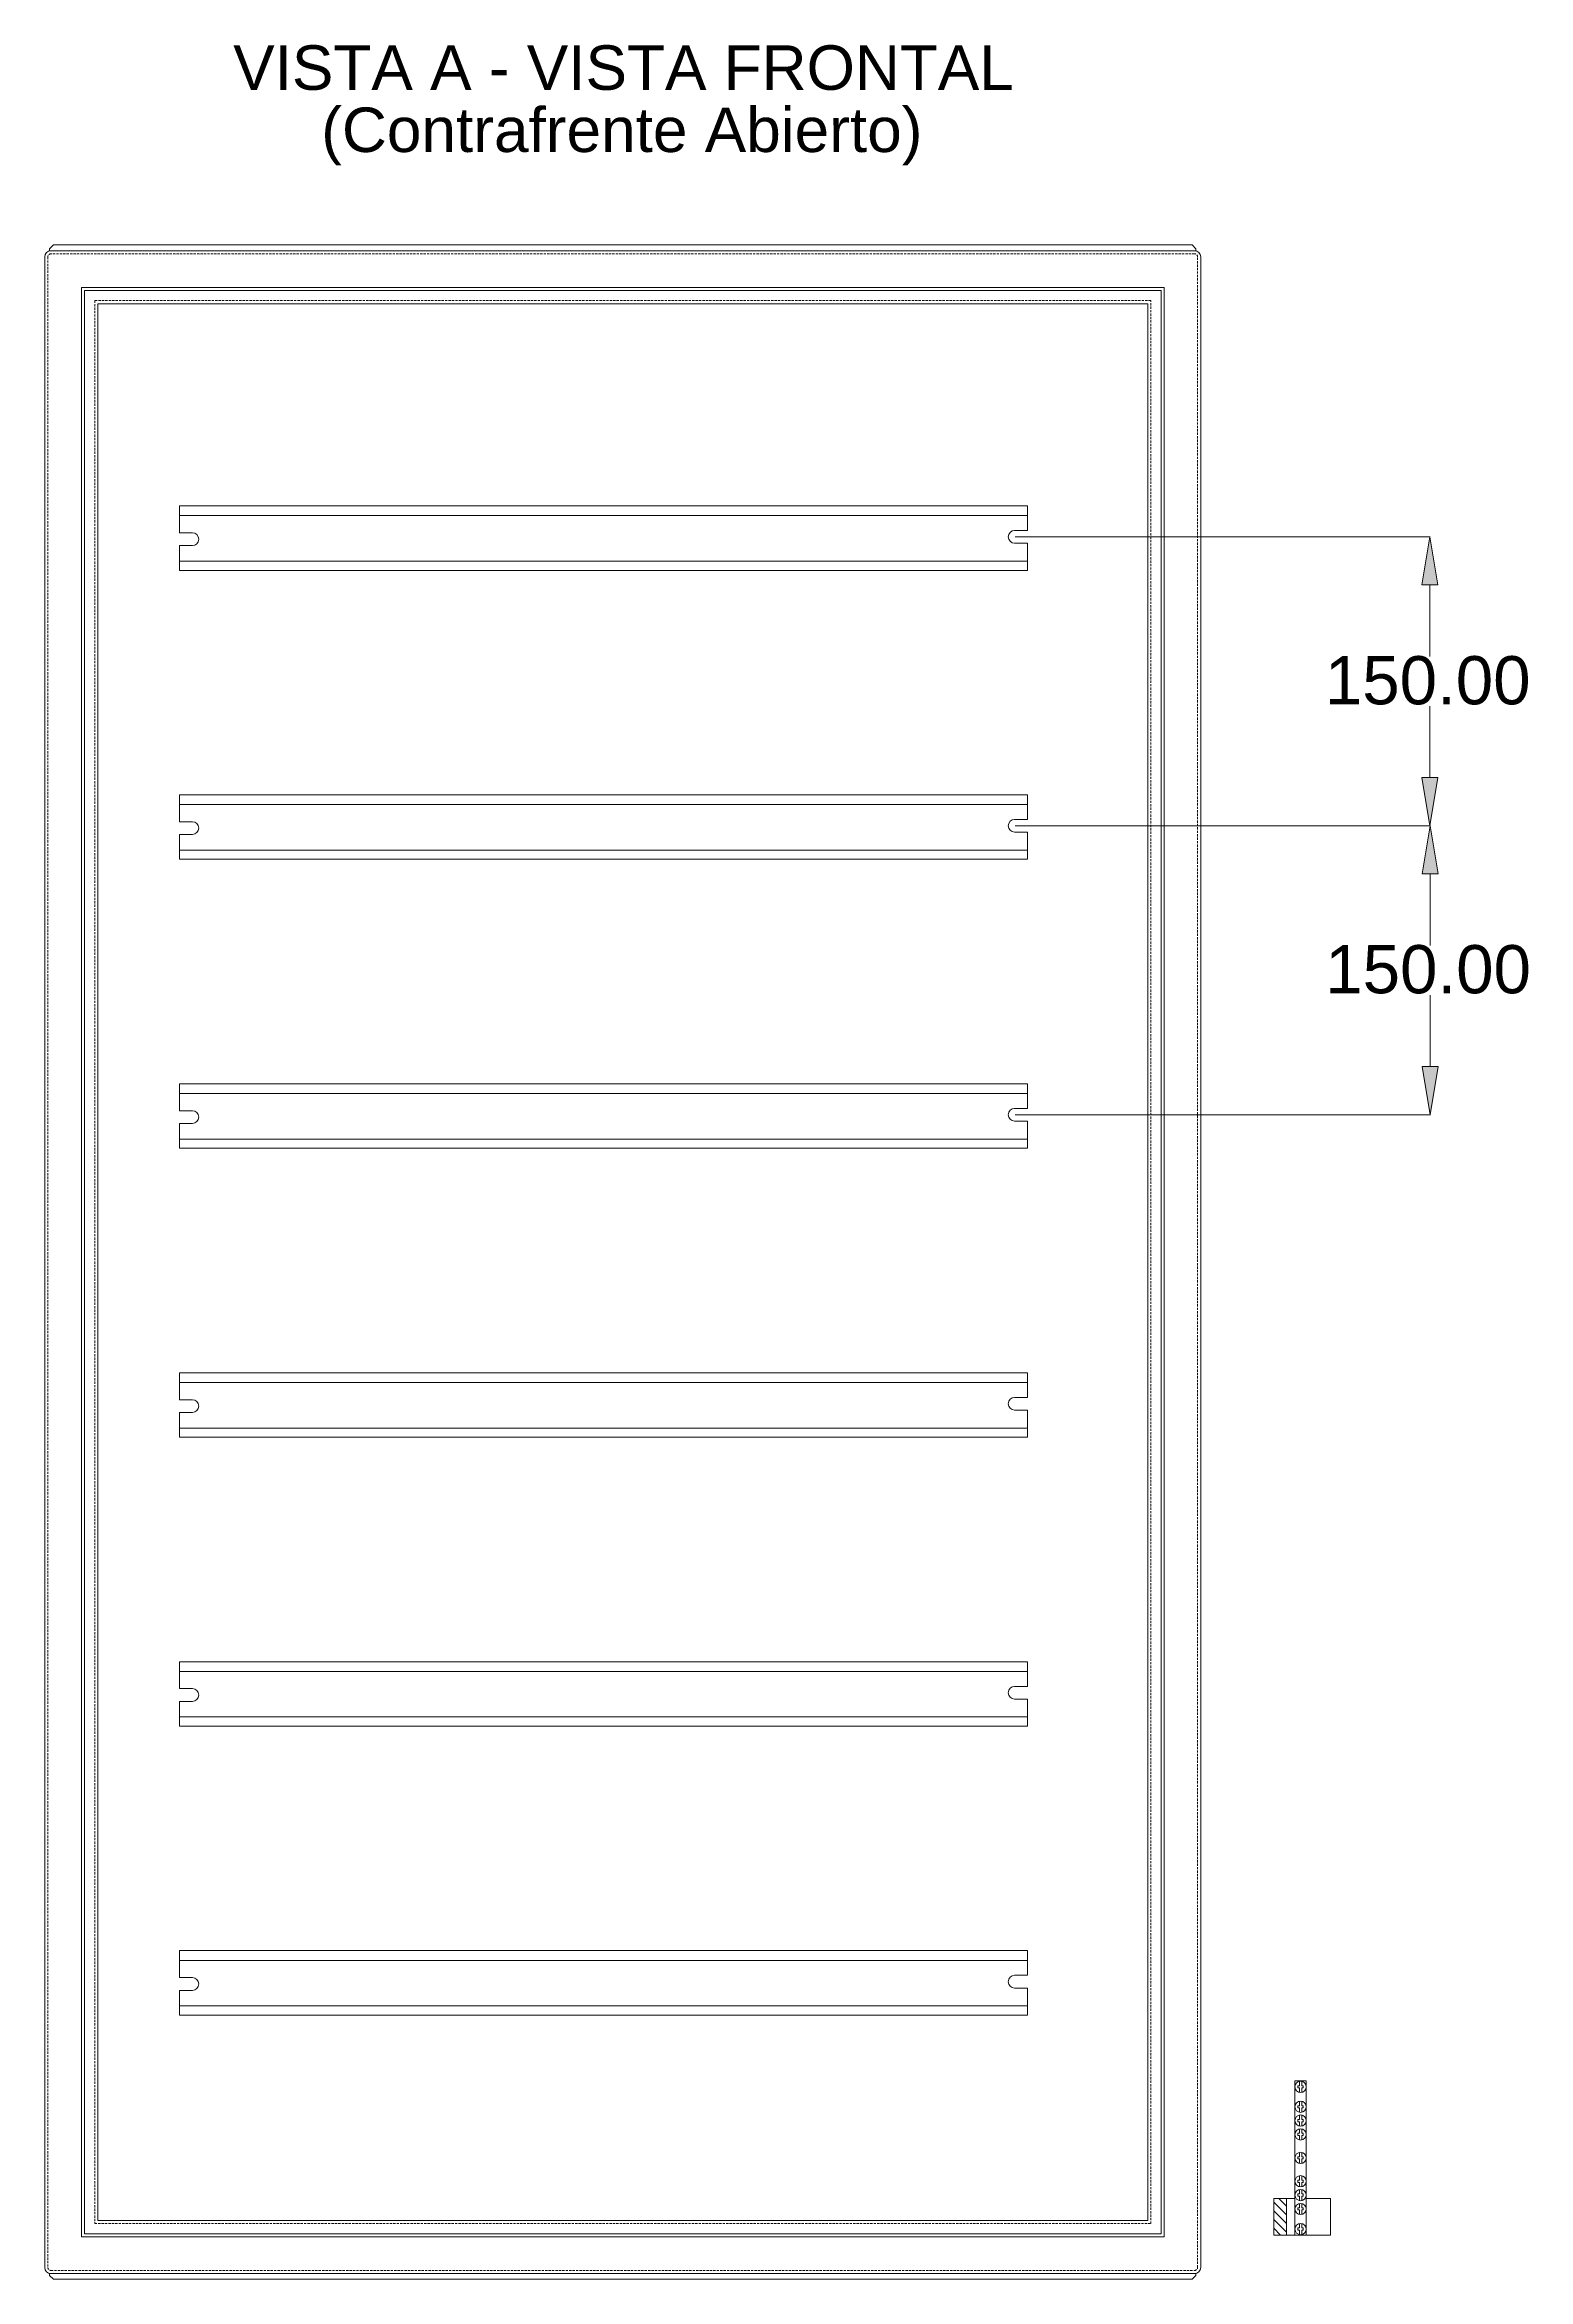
# Model space of a CAD drawing. Header units: millimetres. Extents: x -947 to 1625, y -442 to 834.
# Drawn here: x 855 to 1625, y -326 to 834 of the extents above; entities that cross this region are included whole.
import ezdxf

# ---------------------------------------------------------------- set-up
doc = ezdxf.new("R2010")
doc.units = ezdxf.units.MM
doc.header["$MEASUREMENT"] = 0
for name, pattern in [('AI-Linetype-1', [1.78125, 1.1875, -0.59375]), ('AI-Linetype-14', [1.78125, 1.1875, -0.59375]), ('AI-Linetype-15', [1.78125, 1.1875, -0.59375]), ('AI-Linetype-16', [1.78125, 1.1875, -0.59375]), ('AI-Linetype-17', [1.78125, 1.1875, -0.59375]), ('AI-Linetype-18', [1.78125, 1.1875, -0.59375]), ('AI-Linetype-19', [1.78125, 1.1875, -0.59375]), ('AI-Linetype-20', [1.78125, 1.1875, -0.59375]), ('AI-Linetype-21', [1.78125, 1.1875, -0.59375])]:
    doc.linetypes.add(name, pattern=pattern)
doc.layers.get('0').update_dxf_attribs({"lineweight": 0})
doc.layers.add('PDF15_Geometry', color=7, linetype='Continuous', lineweight=0)

# ---------------------------------------------------------------- blocks, each defined once
blk = doc.blocks.new('Block_3')
at = {"char_height": 0.2, "attachment_point": 7}
for s, insert in [('\\C7;\\FArial|b0|i0|c1;\\H23.100000;\\W1.000000;VISTA A - VISTA FRONTAL', (952.6, 810.3)), ('\\C7;\\FArial|b0|i0|c1;\\H23.100000;\\W1.000000;(Contrafrente Abierto)', (998.3, 771.4))]:
    blk.add_mtext(s, dxfattribs=dict(at, insert=insert))
blk = doc.blocks.new('Block_4')
blk.add_lwpolyline([(1499.3, -302.9), (1499.3, -284), (1492.7, -284), (1492.7, -302.9)], close=True)
at = {"color": 7, "lineweight": 0}
for points in [[(1499.3, -292.5), (1499.3, -292.5), (1492.7, -285.9), (1492.7, -285.9)], [(1499.3, -288), (1499.3, -288), (1495.3, -284), (1495.3, -284)], [(1499.3, -297), (1499.3, -297), (1492.7, -290.4), (1492.7, -290.4)], [(1499.3, -301.5), (1499.3, -301.5), (1492.7, -294.9), (1492.7, -294.9)], [(1496.2, -302.9), (1496.2, -302.9), (1492.7, -299.4), (1492.7, -299.4)]]:
    blk.add_open_spline(points, degree=3, dxfattribs=at)
blk = doc.blocks.new('Block_5')
at = {"transparency": 33554687}
h = blk.add_hatch(color=7, dxfattribs=at)
h.dxf.hatch_style = 2
h.paths.add_polyline_path([(1569.5, 553.6), (1577.8, 553.6), (1573.7, 578.6)])
h = blk.add_hatch(color=7, dxfattribs=at)
h.dxf.hatch_style = 2
h.paths.add_polyline_path([(1569.5, 453.6), (1577.8, 453.6), (1573.7, 428.6)])
at = {"color": 7, "lineweight": 0}
for p, q in [((1358.4, 578.6), (1573.8, 578.6)), ((1573.7, 553.6), (1573.7, 516.4)), ((1573.7, 453.6), (1573.7, 490.7)), ((1358.4, 428.6), (1573.8, 428.6))]:
    blk.add_line(p, q, dxfattribs=at)
for points in [[(1569.5, 553.6), (1577.8, 553.6), (1573.7, 578.6), (1573.7, 578.6)], [(1569.5, 453.6), (1577.8, 453.6), (1573.7, 428.6), (1573.7, 428.6)]]:
    blk.add_lwpolyline(points, close=True)
at = {"insert": (1519.2, 491.3), "char_height": 0.2, "attachment_point": 7}
blk.add_mtext('\\C7;\\FArial|b0|i0|c1;\\H25.000000;\\W1.000000;150.00', dxfattribs=at)
blk = doc.blocks.new('Block_6')
at = {"transparency": 33554687}
h = blk.add_hatch(color=7, dxfattribs=at)
h.dxf.hatch_style = 2
h.paths.add_polyline_path([(1569.7, 403.6), (1578, 403.6), (1573.8, 428.6)])
h = blk.add_hatch(color=7, dxfattribs=at)
h.dxf.hatch_style = 2
h.paths.add_polyline_path([(1569.7, 303.6), (1578, 303.6), (1573.8, 278.6)])
at = {"color": 7, "lineweight": 0}
for p, q in [((1358.4, 428.6), (1574, 428.6)), ((1573.8, 403.6), (1573.8, 366.4)), ((1573.8, 303.6), (1573.8, 340.7)), ((1358.4, 278.6), (1574, 278.6))]:
    blk.add_line(p, q, dxfattribs=at)
for points in [[(1569.7, 403.6), (1578, 403.6), (1573.8, 428.6), (1573.8, 428.6)], [(1569.7, 303.6), (1578, 303.6), (1573.8, 278.6), (1573.8, 278.6)]]:
    blk.add_lwpolyline(points, close=True)
at = {"insert": (1519.4, 341.3), "char_height": 0.2, "attachment_point": 7}
blk.add_mtext('\\C7;\\FArial|b0|i0|c1;\\H25.000000;\\W1.000000;150.00', dxfattribs=at)

msp = doc.modelspace()

# ---------------------------------------------------------------- linework, layer by layer
at = {"color": 7, "lineweight": 0}
for p, q in [((854.8, 723.9), (854.8, -319.7)), ((1451.6, 727.1), (858, 727.1)), ((1454.8, -319.7), (1454.8, 723.9)), ((1505.2, -226.5), (1505.2, -225.4)), ((1505.2, -225.4), (1506, -225.4)), ((1506, -226.5), (1505.2, -226.5)), ((1506, -225.4), (1506, -223.1)), ((1506, -226.5), (1506, -228.8)), ((1507.2, -225.4), (1507.2, -223.1)), ((1507.2, -225.4), (1508, -225.4)), ((1507.2, -226.5), (1507.2, -228.8)), ((1508, -226.5), (1507.2, -226.5)), ((1508, -225.4), (1508, -226.5)), ((1505.2, -235.8), (1505.2, -236.9)), ((1506, -235.8), (1505.2, -235.8)), ((1505.2, -236.9), (1506, -236.9)), ((1505.2, -242.9), (1505.2, -244.1)), ((1506, -242.9), (1505.2, -242.9)), ((1506, -235.8), (1506, -233.5)), ((1506, -236.9), (1506, -239.2)), ((1506, -242.9), (1506, -240.6)), ((1507.2, -235.8), (1507.2, -233.5)), ((1508, -235.8), (1507.2, -235.8)), ((1507.2, -236.9), (1507.2, -239.2)), ((1507.2, -236.9), (1508, -236.9)), ((1507.2, -242.9), (1507.2, -240.6)), ((1508, -242.9), (1507.2, -242.9)), ((1508, -236.9), (1508, -235.8)), ((1508, -244.1), (1508, -242.9)), ((1505.2, -244.1), (1506, -244.1)), ((1505.2, -251.2), (1505.2, -250.1)), ((1505.2, -250.1), (1506, -250.1)), ((1506, -251.2), (1505.2, -251.2)), ((1506, -244.1), (1506, -246.4)), ((1506, -250.1), (1506, -247.8)), ((1506, -251.2), (1506, -253.5)), ((1507.2, -244.1), (1507.2, -246.4)), ((1507.2, -244.1), (1508, -244.1)), ((1507.2, -250.1), (1507.2, -247.8)), ((1507.2, -250.1), (1508, -250.1)), ((1507.2, -251.2), (1507.2, -253.5)), ((1508, -251.2), (1507.2, -251.2)), ((1508, -250.1), (1508, -251.2)), ((1505.2, -263.4), (1505.2, -262.3)), ((1505.2, -262.3), (1506, -262.3)), ((1506, -263.4), (1505.2, -263.4)), ((1506, -262.3), (1506, -260)), ((1506, -263.4), (1506, -265.7)), ((1507.2, -262.3), (1507.2, -260)), ((1507.2, -262.3), (1508, -262.3)), ((1507.2, -263.4), (1507.2, -265.7)), ((1508, -263.4), (1507.2, -263.4)), ((1508, -262.3), (1508, -263.4)), ((1505.2, -274.5), (1505.2, -275.6)), ((1506, -274.5), (1505.2, -274.5)), ((1505.2, -275.6), (1506, -275.6)), ((1506, -274.5), (1506, -272.2)), ((1506, -275.6), (1506, -277.9)), ((1507.2, -274.5), (1507.2, -272.2)), ((1508, -274.5), (1507.2, -274.5)), ((1507.2, -275.6), (1507.2, -277.9)), ((1507.2, -275.6), (1508, -275.6)), ((1508, -275.6), (1508, -274.5)), ((1505.2, -282.8), (1505.2, -281.6)), ((1505.2, -281.6), (1506, -281.6)), ((1506, -282.8), (1505.2, -282.8)), ((1505.2, -289.9), (1505.2, -288.8)), ((1505.2, -288.8), (1506, -288.8)), ((1506, -289.9), (1505.2, -289.9)), ((1506, -281.6), (1506, -279.3)), ((1506, -282.8), (1506, -285.1)), ((1506, -288.8), (1506, -286.5)), ((1506, -289.9), (1506, -292.2)), ((1507.2, -281.6), (1507.2, -279.3)), ((1507.2, -281.6), (1508, -281.6)), ((1507.2, -282.8), (1507.2, -285.1)), ((1508, -282.8), (1507.2, -282.8)), ((1507.2, -288.8), (1507.2, -286.5)), ((1507.2, -288.8), (1508, -288.8)), ((1507.2, -289.9), (1507.2, -292.2)), ((1508, -289.9), (1507.2, -289.9)), ((1508, -281.6), (1508, -282.8)), ((1508, -288.8), (1508, -289.9)), ((1505.2, -300.4), (1505.2, -299.2)), ((1505.2, -299.2), (1506, -299.2)), ((1506, -300.4), (1505.2, -300.4)), ((1506, -299.2), (1506, -296.9)), ((1506, -300.4), (1506, -302.7)), ((1507.2, -299.2), (1507.2, -296.9)), ((1507.2, -299.2), (1508, -299.2)), ((1507.2, -300.4), (1507.2, -302.7)), ((1508, -300.4), (1507.2, -300.4)), ((1508, -299.2), (1508, -300.4)), ((858, -322.9), (1451.6, -322.9))]:
    msp.add_line(p, q, dxfattribs=at)
at = {"color": 7, "linetype": 'AI-Linetype-20', "lineweight": 0}
msp.add_line((856.4, 723.9), (856.4, -319.7), dxfattribs=at)
at = {"color": 7, "linetype": 'AI-Linetype-18', "lineweight": 0}
msp.add_line((1451.6, 725.5), (858, 725.5), dxfattribs=at)
at = {"color": 7, "linetype": 'AI-Linetype-16', "lineweight": 0}
msp.add_line((1453.2, -319.7), (1453.2, 723.9), dxfattribs=at)
at = {"color": 7, "linetype": 'AI-Linetype-14', "lineweight": 0}
msp.add_line((858, -321.3), (1451.6, -321.3), dxfattribs=at)
at = {"color": 7, "lineweight": 0}
for points in [[(1450.3, 730.1), (859.3, 730.1), (857.3, 728.1), (857.3, 727.1), (1452.3, 727.1), (1452.3, 728.1)], [(873.8, -303.9), (1435.8, -303.9), (1435.8, 708.1), (873.8, 708.1)], [(875.4, -302.3), (1434.2, -302.3), (1434.2, 706.5), (875.4, 706.5)], [(882.3, -295.4), (1427.3, -295.4), (1427.3, 699.6), (882.3, 699.6)], [(1503.6, -302.9), (1503.6, -222.9), (1509.6, -222.9), (1509.6, -302.9)], [(1492.7, -302.9), (1492.7, -284), (1499.3, -284), (1499.3, -302.9)], [(1450.3, -325.9), (859.3, -325.9), (857.3, -323.9), (857.3, -322.9), (1452.3, -322.9), (1452.3, -323.9)]]:
    msp.add_lwpolyline(points, close=True, dxfattribs=at)
at = {"color": 7, "linetype": 'AI-Linetype-1', "lineweight": 0}
msp.add_lwpolyline([(880.7, -297), (1428.9, -297), (1428.9, 701.2), (880.7, 701.2)], close=True, dxfattribs=at)
at = {"color": 7, "lineweight": 0}
msp.add_lwpolyline([(1509.6, -284), (1522.2, -284), (1522.2, -302.9), (1492.7, -302.9), (1492.7, -284), (1503.6, -284)], dxfattribs=at)
for centre in [(1506.6, -226), (1506.6, -236.3), (1506.6, -243.5), (1506.6, -250.7), (1506.6, -262.9), (1506.6, -275), (1506.6, -282.2), (1506.6, -289.4), (1506.6, -299.8)]:
    msp.add_circle(centre, 2.93, dxfattribs=at)
for points in [[(858, 727.1), (856.2, 727.1), (854.8, 725.7), (854.8, 723.9)], [(1454.8, 723.9), (1454.8, 725.7), (1453.3, 727.1), (1451.6, 727.1)], [(854.8, -319.7), (854.8, -321.5), (856.2, -322.9), (858, -322.9)], [(1451.6, -322.9), (1453.3, -322.9), (1454.8, -321.5), (1454.8, -319.7)]]:
    msp.add_open_spline(points, degree=3, dxfattribs=at)
at = {"color": 7, "linetype": 'AI-Linetype-19', "lineweight": 0}
msp.add_open_spline([(858, 725.5), (857.1, 725.5), (856.4, 724.8), (856.4, 723.9)], degree=3, dxfattribs=at)
at = {"color": 7, "linetype": 'AI-Linetype-17', "lineweight": 0}
msp.add_open_spline([(1453.2, 723.9), (1453.2, 724.8), (1452.4, 725.5), (1451.6, 725.5)], degree=3, dxfattribs=at)
at = {"color": 7, "linetype": 'AI-Linetype-21', "lineweight": 0}
msp.add_open_spline([(856.4, -319.7), (856.4, -320.6), (857.1, -321.3), (858, -321.3)], degree=3, dxfattribs=at)
at = {"color": 7, "linetype": 'AI-Linetype-15', "lineweight": 0}
msp.add_open_spline([(1451.6, -321.3), (1452.4, -321.3), (1453.2, -320.6), (1453.2, -319.7)], degree=3, dxfattribs=at)
at = {"layer": 'PDF15_Geometry', "color": 7, "lineweight": 5}
for p, q in [((1364.8, 594.7), (924.8, 594.7)), ((1364.8, 581.9), (1364.8, 594.7)), ((924.8, 589.6), (1364.8, 589.6)), ((1358.2, 581.9), (1364.8, 581.9)), ((1364.8, 589.6), (1364.8, 581.9)), ((1364.8, 575.3), (1358.2, 575.3)), ((1364.8, 575.3), (1364.8, 566)), ((1364.8, 561.2), (1364.8, 571.6)), ((1364.8, 566), (924.8, 566)), ((924.8, 561.2), (1364.8, 561.2)), ((1364.8, 444.7), (924.8, 444.7)), ((1364.8, 431.9), (1364.8, 444.7)), ((924.8, 439.6), (1364.8, 439.6)), ((1358.2, 431.9), (1364.8, 431.9)), ((1364.8, 439.6), (1364.8, 431.9)), ((1364.8, 425.3), (1358.2, 425.3)), ((1364.8, 425.3), (1364.8, 416)), ((1364.8, 411.2), (1364.8, 421.6)), ((1364.8, 416), (924.8, 416)), ((924.8, 411.2), (1364.8, 411.2)), ((1364.8, 294.7), (924.8, 294.7)), ((1364.8, 281.9), (1364.8, 294.7)), ((924.8, 289.6), (1364.8, 289.6)), ((1358.2, 281.9), (1364.8, 281.9)), ((1364.8, 289.6), (1364.8, 281.9)), ((1364.8, 275.3), (1358.2, 275.3)), ((1364.8, 275.3), (1364.8, 266)), ((1364.8, 261.2), (1364.8, 271.6)), ((1364.8, 266), (924.8, 266)), ((924.8, 261.2), (1364.8, 261.2)), ((1364.8, 144.7), (924.8, 144.7)), ((924.8, 139.6), (1364.8, 139.6)), ((1364.8, 131.9), (1364.8, 144.7)), ((1364.8, 139.6), (1364.8, 131.9)), ((1358.2, 131.9), (1364.8, 131.9)), ((1364.8, 116), (924.8, 116)), ((1364.8, 125.3), (1358.2, 125.3)), ((1364.8, 125.3), (1364.8, 116)), ((1364.8, 111.2), (1364.8, 121.6)), ((924.8, 111.2), (1364.8, 111.2)), ((1364.8, -5.3), (924.8, -5.3)), ((924.8, -10.4), (1364.8, -10.4)), ((1364.8, -18.1), (1364.8, -5.3)), ((1364.8, -10.4), (1364.8, -18.1)), ((1358.2, -18.1), (1364.8, -18.1)), ((1364.8, -34), (924.8, -34)), ((1364.8, -24.7), (1358.2, -24.7)), ((1364.8, -24.7), (1364.8, -34)), ((1364.8, -38.8), (1364.8, -28.4)), ((924.8, -38.8), (1364.8, -38.8)), ((1364.8, -155.3), (924.8, -155.3)), ((924.8, -160.4), (1364.8, -160.4)), ((1364.8, -168.1), (1364.8, -155.3)), ((1364.8, -160.4), (1364.8, -168.1)), ((1358.2, -168.1), (1364.8, -168.1)), ((1364.8, -184), (924.8, -184)), ((1364.8, -174.7), (1358.2, -174.7)), ((1364.8, -174.7), (1364.8, -184)), ((1364.8, -188.8), (1364.8, -178.4)), ((924.8, -188.8), (1364.8, -188.8))]:
    msp.add_line(p, q, dxfattribs=at)
at = {"layer": 'PDF15_Geometry', "color": 2, "lineweight": 5}
for p, q in [((924.8, 580.7), (924.8, 594.7)), ((924.8, 580.7), (931.4, 580.7)), ((924.8, 566.3), (924.8, 574.1)), ((924.8, 574.1), (924.8, 561.2)), ((931.4, 574.1), (924.8, 574.1)), ((924.8, 430.7), (924.8, 444.7)), ((924.8, 430.7), (931.4, 430.7)), ((924.8, 416.3), (924.8, 424.1)), ((924.8, 424.1), (924.8, 411.2)), ((931.4, 424.1), (924.8, 424.1)), ((924.8, 280.7), (924.8, 294.7)), ((924.8, 280.7), (931.4, 280.7)), ((924.8, 266.3), (924.8, 274.1)), ((924.8, 274.1), (924.8, 261.2)), ((931.4, 274.1), (924.8, 274.1)), ((924.8, 130.7), (924.8, 144.7)), ((924.8, 130.7), (931.4, 130.7)), ((924.8, 116.3), (924.8, 124.1)), ((924.8, 124.1), (924.8, 111.2)), ((931.4, 124.1), (924.8, 124.1)), ((924.8, -19.3), (924.8, -5.3)), ((924.8, -19.3), (931.4, -19.3)), ((924.8, -33.7), (924.8, -25.9)), ((924.8, -25.9), (924.8, -38.8)), ((931.4, -25.9), (924.8, -25.9)), ((924.8, -169.3), (924.8, -155.3)), ((924.8, -169.3), (931.4, -169.3)), ((924.8, -183.7), (924.8, -175.9)), ((924.8, -175.9), (924.8, -188.8)), ((931.4, -175.9), (924.8, -175.9))]:
    msp.add_line(p, q, dxfattribs=at)
for points in [[(931.4, 574.1), (933.2, 574.1), (934.7, 575.5), (934.7, 577.4), (934.7, 579.2), (933.2, 580.7), (931.4, 580.7), (931.4, 580.7), (931.4, 580.7), (931.4, 580.7)], [(931.4, 424.1), (933.2, 424.1), (934.7, 425.5), (934.7, 427.4), (934.7, 429.2), (933.2, 430.7), (931.4, 430.7), (931.4, 430.7), (931.4, 430.7), (931.4, 430.7)], [(931.4, 274.1), (933.2, 274.1), (934.7, 275.5), (934.7, 277.4), (934.7, 279.2), (933.2, 280.7), (931.4, 280.7), (931.4, 280.7), (931.4, 280.7), (931.4, 280.7)], [(931.4, 124.1), (933.2, 124.1), (934.7, 125.5), (934.7, 127.4), (934.7, 129.2), (933.2, 130.7), (931.4, 130.7), (931.4, 130.7), (931.4, 130.7), (931.4, 130.7)], [(931.4, -25.9), (933.2, -25.9), (934.7, -24.5), (934.7, -22.6), (934.7, -20.8), (933.2, -19.3), (931.4, -19.3), (931.4, -19.3), (931.4, -19.3), (931.4, -19.3)], [(931.4, -175.9), (933.2, -175.9), (934.7, -174.5), (934.7, -172.6), (934.7, -170.8), (933.2, -169.3), (931.4, -169.3), (931.4, -169.3), (931.4, -169.3), (931.4, -169.3)]]:
    msp.add_open_spline(points, degree=3, knots=[0, 0, 0, 0, 1, 1, 1, 2, 2, 2, 3, 3, 3, 3], dxfattribs=at)
at = {"layer": 'PDF15_Geometry', "color": 7, "lineweight": 5}
for points in [[(1358.2, 581.9), (1356.3, 581.9), (1354.9, 580.4), (1354.9, 578.6), (1354.9, 576.8), (1356.3, 575.3), (1358.2, 575.3), (1358.2, 575.3), (1358.2, 575.3), (1358.2, 575.3)], [(1358.2, 431.9), (1356.3, 431.9), (1354.9, 430.4), (1354.9, 428.6), (1354.9, 426.8), (1356.3, 425.3), (1358.2, 425.3), (1358.2, 425.3), (1358.2, 425.3), (1358.2, 425.3)], [(1358.2, 281.9), (1356.3, 281.9), (1354.9, 280.4), (1354.9, 278.6), (1354.9, 276.8), (1356.3, 275.3), (1358.2, 275.3), (1358.2, 275.3), (1358.2, 275.3), (1358.2, 275.3)], [(1358.2, 131.9), (1356.3, 131.9), (1354.9, 130.4), (1354.9, 128.6), (1354.9, 126.8), (1356.3, 125.3), (1358.2, 125.3), (1358.2, 125.3), (1358.2, 125.3), (1358.2, 125.3)], [(1358.2, -18.1), (1356.3, -18.1), (1354.9, -19.6), (1354.9, -21.4), (1354.9, -23.2), (1356.3, -24.7), (1358.2, -24.7), (1358.2, -24.7), (1358.2, -24.7), (1358.2, -24.7)], [(1358.2, -168.1), (1356.3, -168.1), (1354.9, -169.6), (1354.9, -171.4), (1354.9, -173.2), (1356.3, -174.7), (1358.2, -174.7), (1358.2, -174.7), (1358.2, -174.7), (1358.2, -174.7)]]:
    msp.add_open_spline(points, degree=3, knots=[0, 0, 0, 0, 1, 1, 1, 2, 2, 2, 3, 3, 3, 3], dxfattribs=at)

# ---------------------------------------------------------------- block references
for name in ['Block_3', 'Block_5', 'Block_6', 'Block_4']:
    msp.add_blockref(name, (0, 0))

doc.saveas('drawing.dxf')
